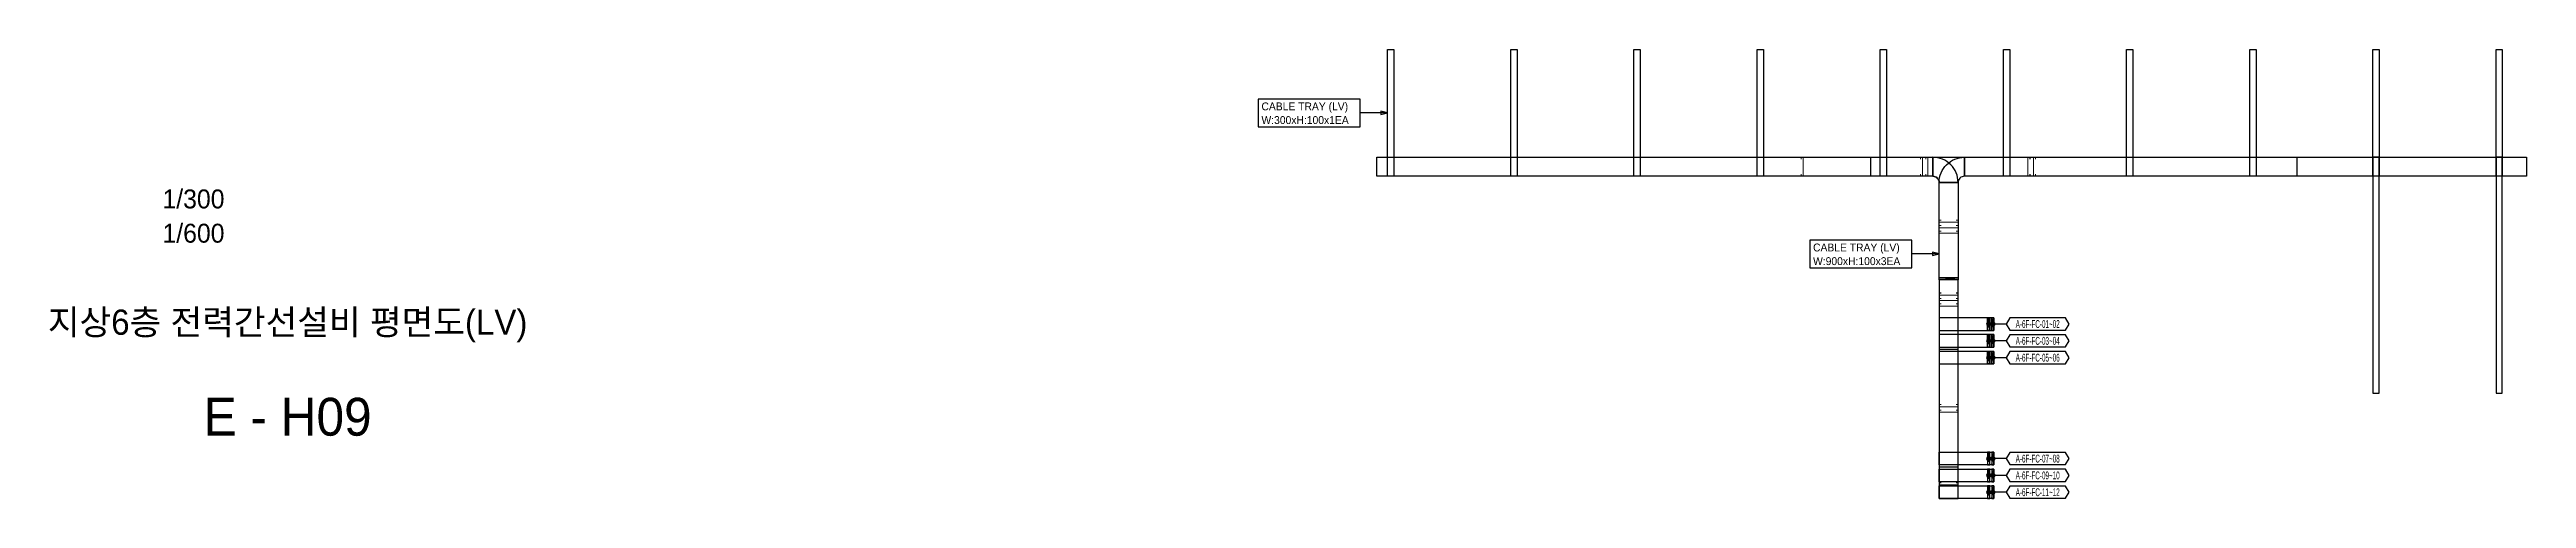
# Model space of a CAD drawing. Header units: millimetres. Extents: x 33932 to 374132, y 182625 to 847314.
# Drawn here: x 221941 to 339597, y 743600 to 764959 of the extents above; entities that cross this region are included whole.
import ezdxf
from ezdxf.enums import TextEntityAlignment as Align

# ---------------------------------------------------------------- set-up
doc = ezdxf.new("R2010")
doc.units = ezdxf.units.MM
doc.header["$LTSCALE"] = 150
for name, color, linetype in [('-----26 Electrical Cable Tray_HV_N', 30, 'Continuous'), ('-----26 Electrical Cable Tray_LV_UT', 141, 'Continuous'), ('-----29 주기', 1, 'Continuous'), ('-----30 Text', 2, 'Continuous'), ('-----41 Drawing Title', 2, 'Continuous'), ('-----42 Drawing Number', 2, 'Continuous'), ('-----43 Drawing Scale', 3, 'Continuous'), ('-----99 Cable Schedule', 2, 'Continuous')]:
    doc.layers.add(name, color=color, linetype=linetype)
doc.styles.add('ELEC', font='Dotum.ttf')

msp = doc.modelspace()

# ---------------------------------------------------------------- texts
at = {"layer": '-----26 Electrical Cable Tray_LV_UT', "style": 'ELEC'}
for s, p in [('CABLE TRAY (LV)', (279508, 762252)), ('W:300xH:100x1EA', (279508, 761602)), ('CABLE TRAY (LV)', (305709, 755541)), ('W:900xH:100x3EA', (305709, 754891))]:
    msp.add_text(s, height=375, dxfattribs=at).set_placement(p, align=Align.MIDDLE_LEFT)
at = {"layer": '-----30 Text', "linetype": 'Continuous', "style": 'ELEC', "width": 0.5}
for s, p in [('A-6F-FC-01~02', (316380, 751900, 0)), ('A-6F-FC-03~04', (316380, 751100, 0)), ('A-6F-FC-05~06', (316380, 750300, 0)), ('A-6F-FC-07~08', (316380, 745500, 0)), ('A-6F-FC-09~10', (316380, 744700, 0)), ('A-6F-FC-11~12', (316380, 743900, 0))]:
    msp.add_text(s, height=375, dxfattribs=at).set_placement(p, align=Align.MIDDLE)
at = {"layer": '-----41 Drawing Title', "style": 'ELEC'}
msp.add_text('지상6층 전력간선설비 평면도(LV)', height=1200, dxfattribs=at).set_placement((233250, 751990), align=Align.MIDDLE_CENTER)
at = {"layer": '-----42 Drawing Number', "style": 'ELEC'}
msp.add_text('E - H09', height=1800, dxfattribs=at).set_placement((233250, 747490), align=Align.MIDDLE_CENTER)
at = {"layer": '-----43 Drawing Scale', "style": 'ELEC'}
for s, p in [('1/300', (228779, 757850)), ('1/600', (228779, 756220))]:
    msp.add_text(s, height=900, dxfattribs=at).set_placement(p, align=Align.MIDDLE_CENTER)

# ---------------------------------------------------------------- blocks, each defined once
blk = doc.blocks.new('A$C9a0ab699')
h = blk.add_hatch(color=0)
edge = h.paths.add_edge_path()
edge.add_arc((64, 64), 64, -360, 0, ccw=False)
at = {"color": 0}
blk.add_circle((64, 64), 64, dxfattribs=at)

# ---------------------------------------------------------------- linework, layer by layer
at = {"layer": '-----26 Electrical Cable Tray_HV_N', "color": 1, "elevation": 0}
for points in [[(279348, 762602), (279348, 761287), (284195, 761287), (284195, 762602)], [(305549, 755891), (305549, 754576), (310395, 754576), (310395, 755891)]]:
    msp.add_lwpolyline(points, close=True, dxfattribs=at)
for points in [[(285500, 761945), (285180, 762025), (285180, 761865), (285500, 761945), (284195, 761945)], [(311700, 755233), (311380, 755313), (311380, 755153), (311700, 755233), (310395, 755233)]]:
    msp.add_lwpolyline(points, dxfattribs=at)
at = {"layer": '-----26 Electrical Cable Tray_LV_UT', "elevation": 0}
for points in [[(285500, 764959), (285800, 764959), (285800, 758930), (285500, 758930)], [(291350, 764959), (291650, 764959), (291650, 758930), (291350, 758930)], [(297200, 764959), (297500, 764959), (297500, 758930), (297200, 758930)], [(303050, 764959), (303350, 764959), (303350, 758930), (303050, 758930)], [(308900, 764959), (309200, 764959), (309200, 758930), (308900, 758930)], [(314750, 764959), (315050, 764959), (315050, 758930), (314750, 758930)], [(320600, 764959), (320900, 764959), (320900, 758930), (320600, 758930)], [(326450, 764959), (326750, 764959), (326750, 758930), (326450, 758930)], [(332300, 764959), (332600, 764959), (332600, 758930), (332300, 758930)], [(338150, 764959), (338450, 764959), (338450, 758930), (338150, 758930)], [(311400, 759830), (311400, 758930), (284994, 758930), (284994, 759830)], [(311400, 759830), (311400, 758930), (308450, 758930), (308450, 759830)], [(328683, 759830), (328683, 758930), (312900, 758930), (312900, 759830)], [(339597, 759830), (339597, 758930), (312900, 758930), (312900, 759830)], [(332300, 748612), (332600, 748612), (332600, 759830), (332300, 759830)], [(338150, 748612), (338450, 748612), (338450, 759830), (338150, 759830)], [(311700, 758630), (312600, 758630), (312600, 754100), (311700, 754100)], [(311700, 758630), (312600, 758630), (312600, 754100), (311700, 754100)], [(311700, 758630), (312600, 758630), (312600, 754100), (311700, 754100)], [(311700, 754100), (312600, 754100), (312600, 754000), (311700, 754000)], [(312600, 754000), (311700, 754000), (311700, 743600), (312600, 743600)], [(312600, 754000), (311700, 754000), (311700, 745100), (312600, 745100)], [(312600, 754000), (311700, 754000), (311700, 750700), (312600, 750700)], [(311700, 752200), (311700, 751600), (314300, 751600), (314300, 752200)], [(314100, 752200), (314100, 751600), (314000, 751600), (314000, 752200)], [(314300, 752200), (314300, 751600), (314200, 751600), (314200, 752200)], [(311700, 751400), (311700, 750800), (314300, 750800), (314300, 751400)], [(314100, 751400), (314100, 750800), (314000, 750800), (314000, 751400)], [(314300, 751400), (314300, 750800), (314200, 750800), (314200, 751400)], [(311700, 750600), (311700, 750000), (314300, 750000), (314300, 750600)], [(314100, 750600), (314100, 750000), (314000, 750000), (314000, 750600)], [(314300, 750600), (314300, 750000), (314200, 750000), (314200, 750600)], [(311700, 745200), (311700, 745800), (314300, 745800), (314300, 745200)], [(311700, 744400), (311700, 745000), (314300, 745000), (314300, 744400)], [(314100, 745200), (314100, 745800), (314000, 745800), (314000, 745200)], [(314100, 744400), (314100, 745000), (314000, 745000), (314000, 744400)], [(314300, 745200), (314300, 745800), (314200, 745800), (314200, 745200)], [(314300, 744400), (314300, 745000), (314200, 745000), (314200, 744400)], [(311700, 743600), (311700, 744200), (314300, 744200), (314300, 743600)], [(314100, 743600), (314100, 744200), (314000, 744200), (314000, 743600)], [(314300, 743600), (314300, 744200), (314200, 744200), (314200, 743600)]]:
    msp.add_lwpolyline(points, close=True, dxfattribs=at)
at = {"layer": '-----26 Electrical Cable Tray_LV_UT', "ltscale": 7.5, "const_width": 50, "elevation": 0}
for points in [[(305145, 759730), (305145, 759830), (305245, 759830), (305245, 758930), (305145, 758930), (305145, 759030)], [(310808, 759730), (310808, 759830), (310908, 759830), (310908, 758930), (310808, 758930), (310808, 759030)], [(311067, 759730), (311067, 759830), (311167, 759830), (311167, 758930), (311067, 758930), (311067, 759030)], [(316015, 759730), (316015, 759830), (315915, 759830), (315915, 758930), (316015, 758930), (316015, 759030)], [(316275, 759730), (316275, 759830), (316175, 759830), (316175, 758930), (316275, 758930), (316275, 759030)], [(312500, 756842), (312600, 756842), (312600, 756742), (311700, 756742), (311700, 756842), (311800, 756842)], [(312500, 756582), (312600, 756582), (312600, 756482), (311700, 756482), (311700, 756582), (311800, 756582)], [(312500, 756322), (312600, 756322), (312600, 756222), (311700, 756222), (311700, 756322), (311800, 756322)], [(312500, 753115), (312600, 753115), (312600, 753015), (311700, 753016), (311700, 753116), (311800, 753116)], [(312500, 752856), (312600, 752856), (312600, 752756), (311700, 752756), (311700, 752856), (311800, 752856)], [(312500, 748068), (312600, 748068), (312600, 747968), (311700, 747968), (311700, 748068), (311800, 748068)], [(312500, 747809), (312600, 747809), (312600, 747709), (311700, 747709), (311700, 747809), (311800, 747809)], [(312500, 744351), (312600, 744351), (312600, 744251), (311700, 744251), (311700, 744351), (311800, 744351)]]:
    msp.add_lwpolyline(points, dxfattribs=at)
at = {"layer": '-----26 Electrical Cable Tray_LV_UT', "elevation": 0}
for points in [[(311400, 758930), (311400, 759830), (311400, 759830), (312900, 759830), (312900, 758930, 0.4142136), (312600, 758630), (311700, 758630), (311700, 758630, 0.4142136)], [(311400, 758930), (311400, 758930, -0.4142136), (311700, 758630), (311700, 758630), (312600, 758630, 0.4142136), (311400, 759830)], [(312900, 758930), (312900, 758930, 0.4142136), (312600, 758630), (312600, 758630), (311700, 758630, -0.4142136), (312900, 759830)]]:
    msp.add_lwpolyline(points, format="xyb", close=True, dxfattribs=at)
at = {"layer": '-----26 Electrical Cable Tray_LV_UT', "ltscale": 7.5, "const_width": 50}
msp.add_lwpolyline([(312500, 753375), (312600, 753375), (312600, 753275), (311700, 753275), (311700, 753375), (311800, 753375)], dxfattribs=at)
at = {"layer": '-----26 Electrical Cable Tray_LV_UT', "elevation": 0}
for points in [[(311700, 754000), (312600, 754100)], [(312600, 754000), (311700, 754100)], [(314000, 752200), (314100, 751600)], [(314000, 751600), (314100, 752200)], [(314200, 752200), (314300, 751600)], [(314200, 751600), (314300, 752200)], [(314000, 751400), (314100, 750800)], [(314000, 750800), (314100, 751400)], [(314200, 751400), (314300, 750800)], [(314200, 750800), (314300, 751400)], [(314000, 750600), (314100, 750000)], [(314000, 750000), (314100, 750600)], [(314200, 750600), (314300, 750000)], [(314200, 750000), (314300, 750600)], [(314000, 745200), (314100, 745800)], [(314000, 745800), (314100, 745200)], [(314000, 744400), (314100, 745000)], [(314000, 745000), (314100, 744400)], [(314200, 745200), (314300, 745800)], [(314200, 745800), (314300, 745200)], [(314200, 744400), (314300, 745000)], [(314200, 745000), (314300, 744400)], [(314000, 743600), (314100, 744200)], [(314000, 744200), (314100, 743600)], [(314200, 743600), (314300, 744200)], [(314200, 744200), (314300, 743600)]]:
    msp.add_lwpolyline(points, dxfattribs=at)
at = {"layer": '-----29 주기', "elevation": 0}
for points in [[(315057, 752189), (314890, 751900), (315057, 751611), (317703, 751611), (317869, 751900), (317703, 752189)], [(315057, 751389), (314890, 751100), (315057, 750811), (317703, 750811), (317869, 751100), (317703, 751389)], [(315057, 750589), (314890, 750300), (315057, 750011), (317703, 750011), (317869, 750300), (317703, 750589)], [(315057, 745789), (314890, 745500), (315057, 745211), (317703, 745211), (317869, 745500), (317703, 745789)], [(315057, 744989), (314890, 744700), (315057, 744411), (317703, 744411), (317869, 744700), (317703, 744989)], [(315057, 744189), (314890, 743900), (315057, 743611), (317703, 743611), (317869, 743900), (317703, 744189)]]:
    msp.add_lwpolyline(points, close=True, dxfattribs=at)
at = {"layer": '-----99 Cable Schedule', "color": 1}
for p, q in [((314890, 751900), (314050, 751900)), ((314890, 751100), (314050, 751100)), ((314890, 750300), (314050, 750300)), ((314890, 745500), (314050, 745500)), ((314890, 744700), (314050, 744700)), ((314890, 743900), (314050, 743900))]:
    msp.add_line(p, q, dxfattribs=at)

# ---------------------------------------------------------------- block references
at = {"layer": '-----99 Cable Schedule', "color": 1, "xscale": -1.5, "yscale": 1.5, "zscale": 1.5}
for p, rotation in [((314146, 751996), 90), ((314346, 751996), 90), ((314146, 751196), 90), ((314346, 751196), 90), ((314146, 750396), 90), ((314346, 750396), 90), ((313954, 745404), 270), ((313954, 744604), 270), ((314154, 745404), 270), ((314154, 744604), 270), ((313954, 743804), 270), ((314154, 743804), 270)]:
    msp.add_blockref('A$C9a0ab699', p, dxfattribs=dict(at, rotation=rotation))

msp.set_redraw_order([(e.dxf.handle, doc.entitydb.next_handle()) for e in msp.query("TEXT MTEXT ATTDEF DIMENSION ARC_DIMENSION")])  # texts and dimensions are drawn at this point

doc.saveas('drawing.dxf')
